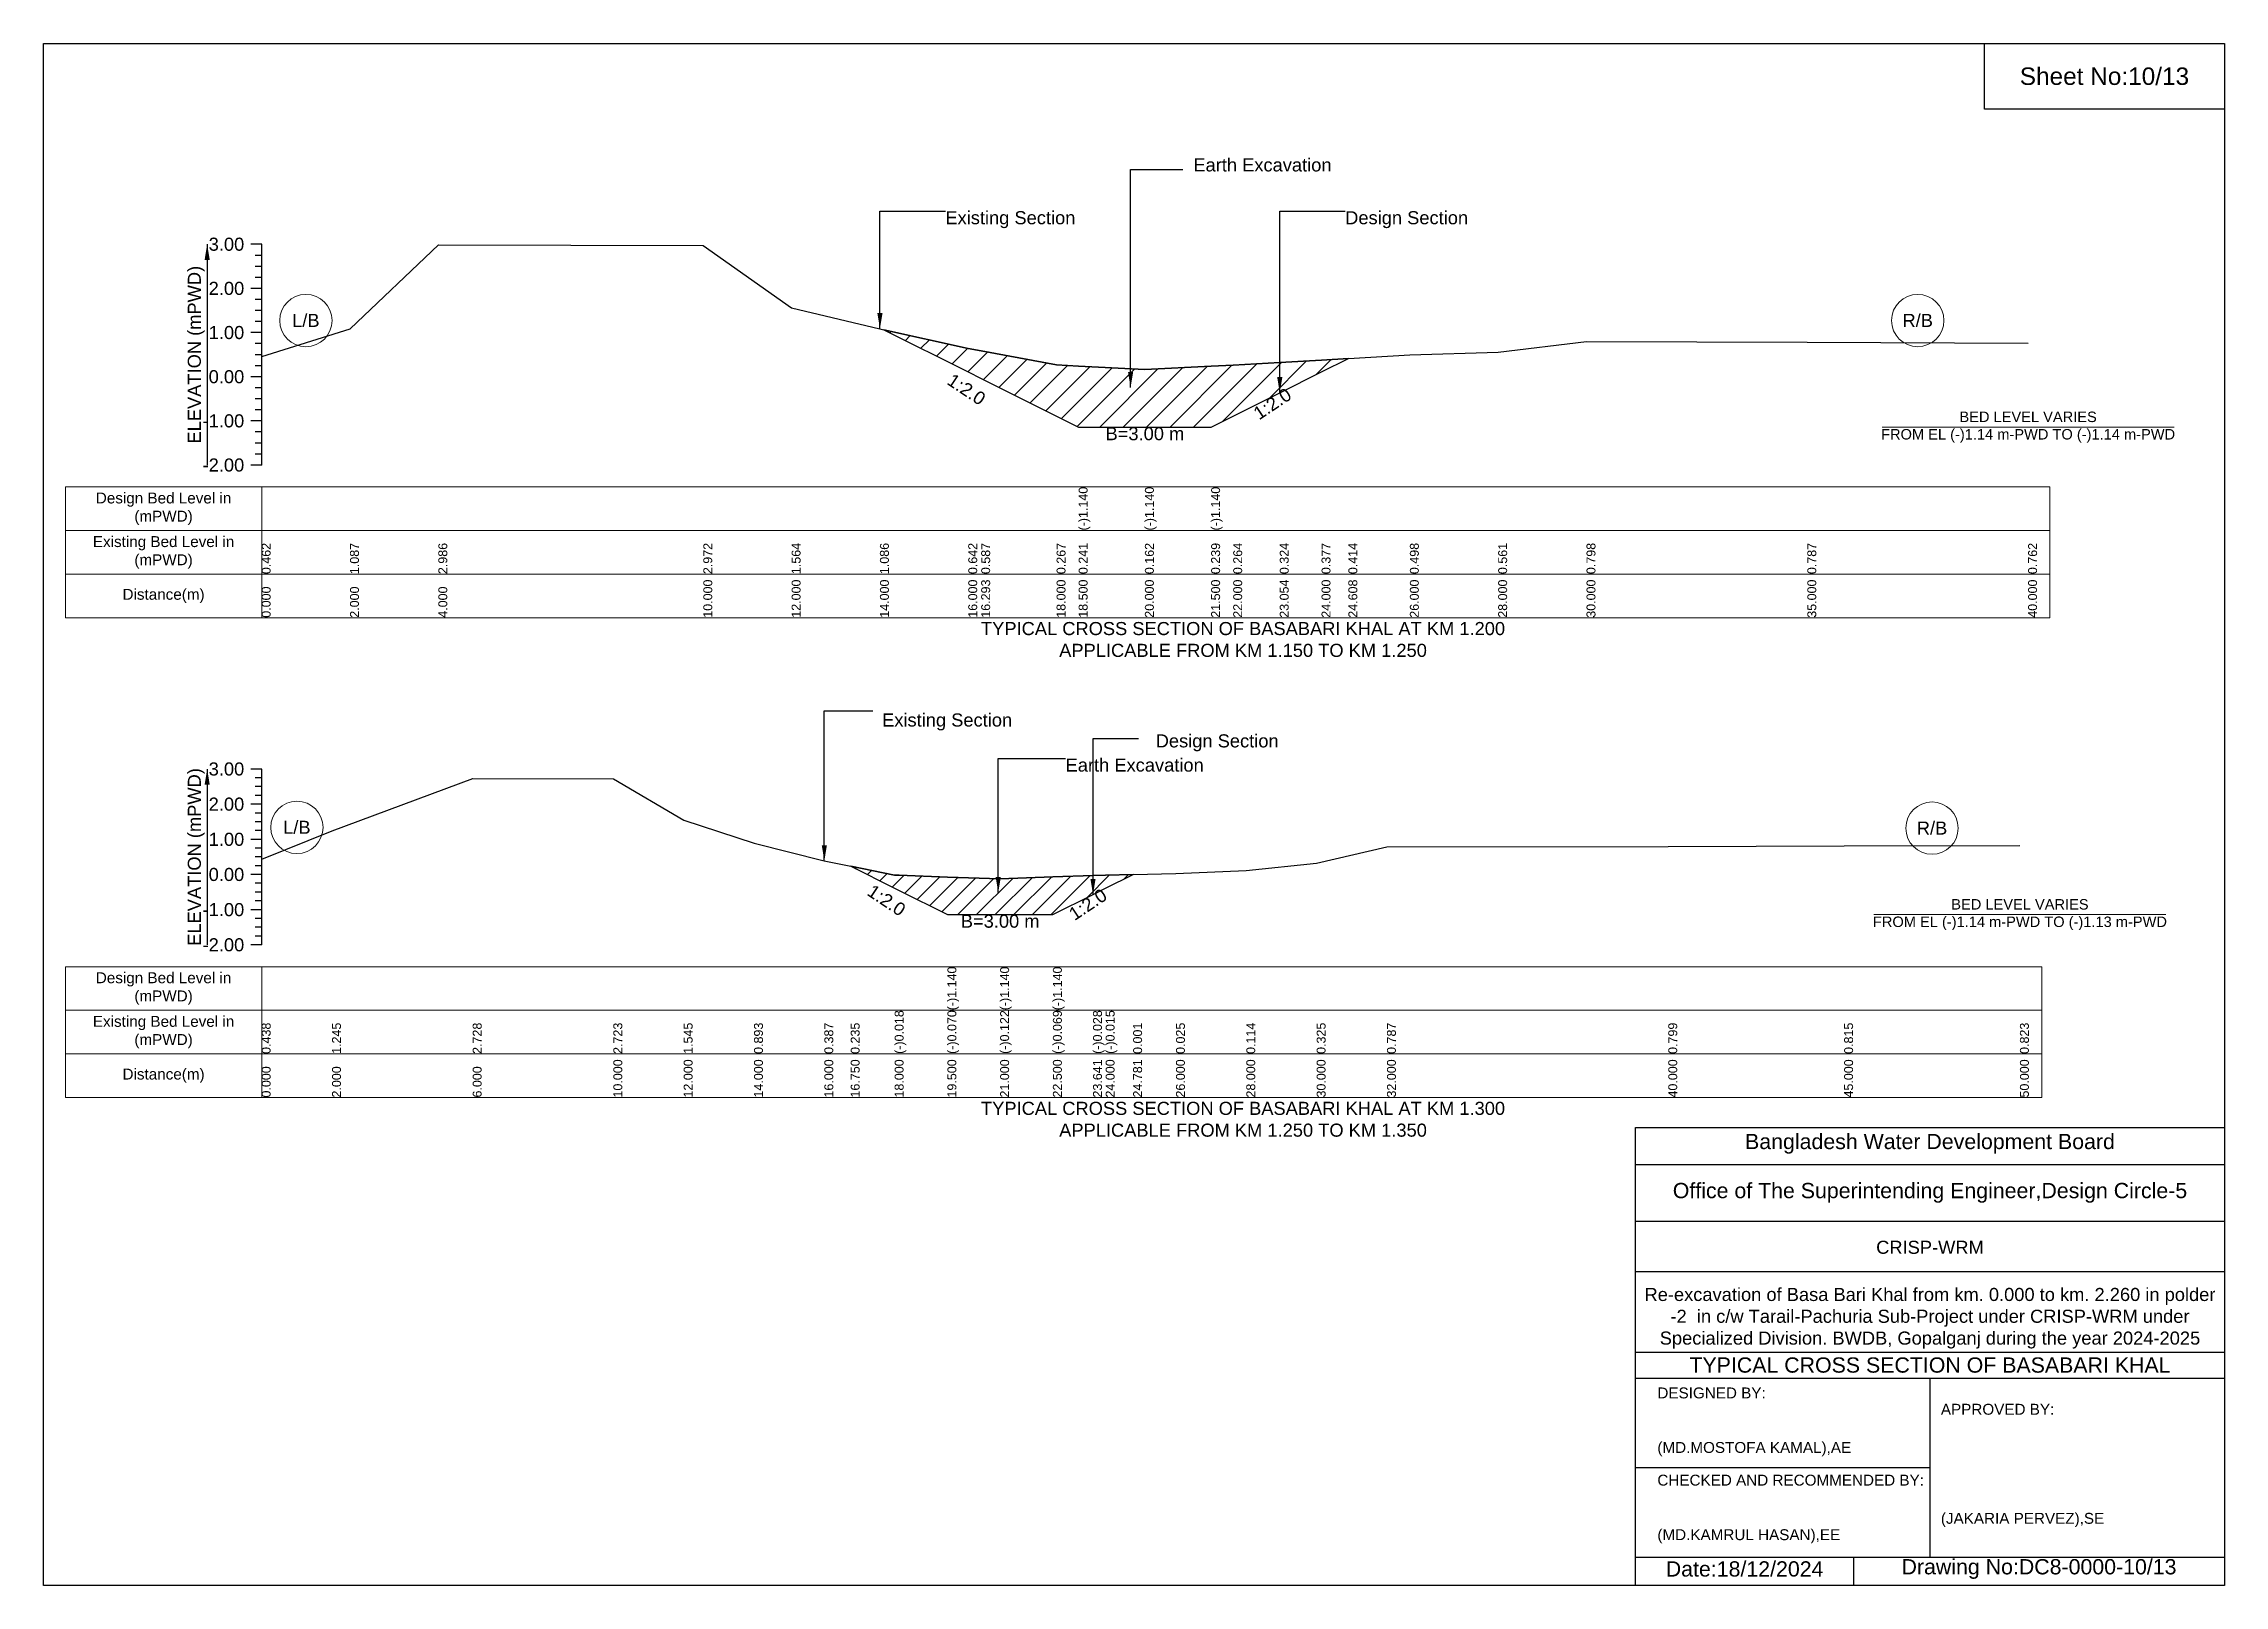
# Model space of a CAD drawing. Header units: inches. Extents: x 91000 to 228000, y -17569 to 0.
# Drawn here: x 190000 to 198000, y -5656 to 0 of the extents above; entities that cross this region are included whole.
import ezdxf

# ---------------------------------------------------------------- set-up
doc = ezdxf.new("R2010")
doc.units = ezdxf.units.IN
doc.header["$LTSCALE"] = 7
doc.header["$MEASUREMENT"] = 0
for name, color, linetype, lineweight in [('Cross section Data Border', 7, 'Continuous', 9), ('Cross Section Labels', 7, 'Continuous', 9), ('Existing_Bed_Level for Xsection', 7, 'Continuous', 25)]:
    doc.layers.add(name, color=color, linetype=linetype, lineweight=lineweight)
doc.styles.get("Standard").update_dxf_attribs({"font": 'arial.ttf'})
doc.dimstyles.get("Standard").update_dxf_attribs({"dimtxt": 0.18, "dimasz": 0.18, "dimexe": 0.18, "dimexo": 0.0625, "dimgap": 0.09, "dimtad": 0, "dimtih": 1, "dimtoh": 1, "dimdec": 4, "dimzin": 0, "dimdsep": 46, "dimtxsty": 'Standard', "dimcen": 0.09, "dimadec": 0, "dimazin": 0, "dimtfac": 1, "dimtdec": 4, "dimtofl": 0, "dimtmove": 0, "dimatfit": 3, "dimfxl": 1, "dimtolj": 1, "dimtzin": 0, "dimarcsym": 0})

msp = doc.modelspace()

# ---------------------------------------------------------------- texts
at = {"attachment_point": 5}
for s, insert, char_height in [('Sheet No:10/13', (197560, -120), 64), ('Bangladesh Water Development Board', (196920, -4036), 56), ('Office of The Superintending Engineer,Design Circle-5', (196920, -4216), 56)]:
    msp.add_mtext(s, dxfattribs=dict(at, insert=insert, char_height=char_height))
for s, insert, char_height, width, attachment_point in [('CRISP-WRM', (196920, -4416), 48, 2240, 5), ('Re-excavation of Basa Bari Khal from km. 0.000 to km. 2.260 in polder -2  in c/w Tarail-Pachuria Sub-Project under CRISP-WRM under Specialized Division. BWDB, Gopalganj during the year 2024-2025', (196920, -4676), 48, 2160, 5), ('TYPICAL CROSS SECTION OF BASABARI KHAL', (196920, -4848), 56, 2240, 5), ('DESIGNED BY:^J^J^J(MD.MOSTOFA KAMAL),AE', (195920, -5056), 40, 1120, 4), ('APPROVED BY:^J^J^J^J^J^J(JAKARIA PERVEZ),SE', (196960, -5216), 40, 1120, 4), ('CHECKED AND RECOMMENDED BY:^J^J^J(MD.KAMRUL HASAN),EE', (195920, -5376), 40, 1120, 4), ('Date:18/12/2024', (196240, -5596), 56, 1120, 5), ('Drawing No:DC8-0000-10/13', (197320, -5596), 56, 1760, 5)]:
    msp.add_mtext(s, dxfattribs=dict(insert=insert, char_height=char_height, width=width, attachment_point=attachment_point))
at = {"layer": 'Cross section Data Border', "char_height": 40, "width": 640, "attachment_point": 5}
for s, insert in [('Design Bed Level in (mPWD)', (190440, -1706.2)), ('Existing Bed Level in (mPWD)', (190440, -1866.2)), ('Distance(m)', (190440, -2026.2)), ('Design Bed Level in (mPWD)', (190440, -3466.3)), ('Existing Bed Level in (mPWD)', (190440, -3626.3)), ('Distance(m)', (190440, -3786.3))]:
    msp.add_mtext(s, dxfattribs=dict(at, insert=insert))
at = {"layer": 'Cross Section Labels'}
for s, insert, char_height, attachment_point in [('Earth Excavation', (194217.8, -421), 48, 1), ('Existing Section', (193308, -614.7), 48, 1), ('Design Section', (194774.7, -614.7), 48, 1), ('L/B', (190962, -1015.8), 48, 5), ('R/B', (196875, -1015.8), 48, 5), ('BED LEVEL VARIES ^JFROM EL (-)1.14 m-PWD TO (-)1.14 m-PWD', (197280, -1406.9), 38.4, 5), ('B=3.00 m', (194040, -1406.9), 48, 2), ('TYPICAL CROSS SECTION OF BASABARI KHAL AT KM 1.200^JAPPLICABLE FROM KM 1.150 TO KM 1.250', (194400, -2186.2), 48, 5), ('Existing Section', (193076, -2457.3), 48, 1), ('Design Section', (194079.6, -2533.9), 48, 1), ('Earth Excavation', (193749, -2622.6), 48, 1), ('L/B', (190929, -2875.2), 48, 5), ('R/B', (196927.5, -2878.1), 48, 5), ('B=3.00 m', (193509, -3195.3), 48, 2), ('BED LEVEL VARIES ^JFROM EL (-)1.14 m-PWD TO (-)1.13 m-PWD', (197250, -3195.3), 38.4, 5), ('TYPICAL CROSS SECTION OF BASABARI KHAL AT KM 1.300^JAPPLICABLE FROM KM 1.250 TO KM 1.350', (194400, -3946.3), 48, 5)]:
    msp.add_mtext(s, dxfattribs=dict(at, insert=insert, char_height=char_height, attachment_point=attachment_point))
at = {"layer": 'Cross Section Labels', "char_height": 48, "attachment_point": 2}
for insert, rotation in [((193399, -1248.4), 326.30993), ((194494.2, -1301.3), 33.69007), ((193105.8, -3122.7), 326.30993), ((193817.4, -3137.9), 33.69007)]:
    msp.add_mtext('1:2.0', dxfattribs=dict(at, insert=insert, rotation=rotation))
at = {"layer": 'Existing_Bed_Level for Xsection', "char_height": 48, "attachment_point": 6}
for s, insert in [('3.00', (190736, -736.2)), ('2.00', (190736, -898.2)), ('1.00', (190736, -1060.2)), ('0.00', (190736, -1222.2)), ('-1.00', (190736, -1384.2)), ('-2.00', (190736, -1546.2)), ('3.00', (190736, -2661.3)), ('2.00', (190736, -2790.3)), ('1.00', (190736, -2919.3)), ('0.00', (190736, -3048.3)), ('-1.00', (190736, -3177.3)), ('-2.00', (190736, -3306.3))]:
    msp.add_mtext(s, dxfattribs=dict(at, insert=insert))
at = {"layer": 'Existing_Bed_Level for Xsection', "rotation": 90}
for s, insert, char_height, attachment_point in [('ELEVATION (mPWD)', (190560, -1141.2), 48, 5), ('(-)1.140', (193797, -1786.2), 32.8, 1), ('(-)1.140', (194040, -1786.2), 32.8, 1), ('(-)1.140', (194283, -1786.2), 32.8, 1), ('0.462', (190800, -1946.2), 32.8, 1), ('1.087', (191124, -1946.2), 32.8, 1), ('2.986', (191448, -1946.2), 32.8, 1), ('2.972', (192420, -1946.2), 32.8, 1), ('1.564', (192744, -1946.2), 32.8, 1), ('1.086', (193068, -1946.2), 32.8, 1), ('0.642', (193392, -1946.2), 32.8, 1), ('0.587', (193439.5, -1946.2), 32.8, 1), ('0.267', (193716, -1946.2), 32.8, 1), ('0.241', (193797, -1946.2), 32.8, 1), ('0.162', (194040, -1946.2), 32.8, 1), ('0.239', (194283, -1946.2), 32.8, 1), ('0.264', (194364, -1946.2), 32.8, 1), ('0.324', (194534.7, -1946.2), 32.8, 1), ('0.377', (194688, -1946.2), 32.8, 1), ('0.414', (194786.4, -1946.2), 32.8, 1), ('0.498', (195012, -1946.2), 32.8, 1), ('0.561', (195336, -1946.2), 32.8, 1), ('0.798', (195660, -1946.2), 32.8, 1), ('0.787', (196470, -1946.2), 32.8, 1), ('0.762', (197280, -1946.2), 32.8, 1), ('0.000', (190800, -2106.2), 32.8, 1), ('2.000', (191124, -2106.2), 32.8, 1), ('4.000', (191448, -2106.2), 32.8, 1), ('10.000', (192420, -2106.2), 32.8, 1), ('12.000', (192744, -2106.2), 32.8, 1), ('14.000', (193068, -2106.2), 32.8, 1), ('16.000', (193392, -2106.2), 32.8, 1), ('16.293', (193439.5, -2106.2), 32.8, 1), ('18.000', (193716, -2106.2), 32.8, 1), ('18.500', (193797, -2106.2), 32.8, 1), ('20.000', (194040, -2106.2), 32.8, 1), ('21.500', (194283, -2106.2), 32.8, 1), ('22.000', (194364, -2106.2), 32.8, 1), ('23.054', (194534.7, -2106.2), 32.8, 1), ('24.000', (194688, -2106.2), 32.8, 1), ('24.608', (194786.4, -2106.2), 32.8, 1), ('26.000', (195012, -2106.2), 32.8, 1), ('28.000', (195336, -2106.2), 32.8, 1), ('30.000', (195660, -2106.2), 32.8, 1), ('35.000', (196470, -2106.2), 32.8, 1), ('40.000', (197280, -2106.2), 32.8, 1), ('ELEVATION (mPWD)', (190560, -2983.8), 48, 5), ('(-)1.140', (193315.5, -3546.3), 32.8, 1), ('(-)1.140', (193509, -3546.3), 32.8, 1), ('(-)1.140', (193702.5, -3546.3), 32.8, 1), ('0.438', (190800, -3706.3), 32.8, 1), ('1.245', (191058, -3706.3), 32.8, 1), ('2.728', (191574, -3706.3), 32.8, 1), ('2.723', (192090, -3706.3), 32.8, 1), ('1.545', (192348, -3706.3), 32.8, 1), ('0.893', (192606, -3706.3), 32.8, 1), ('0.387', (192864, -3706.3), 32.8, 1), ('0.235', (192960.7, -3706.3), 32.8, 1), ('(-)0.018', (193122, -3706.3), 32.8, 1), ('(-)0.070', (193315.5, -3706.3), 32.8, 1), ('(-)0.122', (193509, -3706.3), 32.8, 1), ('(-)0.069', (193702.5, -3706.3), 32.8, 1), ('(-)0.028', (193849.6, -3706.3), 32.8, 1), ('(-)0.015', (193896, -3706.3), 32.8, 1), ('0.001', (193996.8, -3706.3), 32.8, 1), ('0.025', (194154, -3706.3), 32.8, 1), ('0.114', (194412, -3706.3), 32.8, 1), ('0.325', (194670, -3706.3), 32.8, 1), ('0.787', (194928, -3706.3), 32.8, 1), ('0.799', (195960, -3706.3), 32.8, 1), ('0.815', (196605, -3706.3), 32.8, 1), ('0.823', (197250, -3706.3), 32.8, 1), ('0.000', (190800, -3866.3), 32.8, 1), ('2.000', (191058, -3866.3), 32.8, 1), ('6.000', (191574, -3866.3), 32.8, 1), ('10.000', (192090, -3866.3), 32.8, 1), ('12.000', (192348, -3866.3), 32.8, 1), ('14.000', (192606, -3866.3), 32.8, 1), ('16.000', (192864, -3866.3), 32.8, 1), ('16.750', (192960.7, -3866.3), 32.8, 1), ('18.000', (193122, -3866.3), 32.8, 1), ('19.500', (193315.5, -3866.3), 32.8, 1), ('21.000', (193509, -3866.3), 32.8, 1), ('22.500', (193702.5, -3866.3), 32.8, 1), ('23.641', (193849.6, -3866.3), 32.8, 1), ('24.000', (193896, -3866.3), 32.8, 1), ('24.781', (193996.8, -3866.3), 32.8, 1), ('26.000', (194154, -3866.3), 32.8, 1), ('28.000', (194412, -3866.3), 32.8, 1), ('30.000', (194670, -3866.3), 32.8, 1), ('32.000', (194928, -3866.3), 32.8, 1), ('40.000', (195960, -3866.3), 32.8, 1), ('45.000', (196605, -3866.3), 32.8, 1), ('50.000', (197250, -3866.3), 32.8, 1)]:
    msp.add_mtext(s, dxfattribs=dict(at, insert=insert, char_height=char_height, attachment_point=attachment_point))

# ---------------------------------------------------------------- hatches: boundary and pattern name
at = {"layer": 'Existing_Bed_Level for Xsection'}
h = msp.add_hatch(dxfattribs=at)
h.set_pattern_fill('ANSI31', color=256, scale=486, style=0)
h.paths.add_polyline_path([(193082, -1049.4), (193392, -1204.4), (193439.5, -1228.2), (193716, -1366.4), (193797, -1406.9), (194040, -1406.9), (194283, -1406.9), (194364, -1366.4), (194534.7, -1281.1), (194688, -1204.4), (194786.4, -1155.2), (194688, -1161.2), (194534.7, -1169.8), (194364, -1179.5), (194283, -1183.6), (194040, -1196), (193797, -1183.2), (193716, -1179), (193439.5, -1127.1), (193392, -1118.2)])
h = msp.add_hatch(dxfattribs=at)
h.set_pattern_fill('ANSI31', color=256, scale=387, style=0)
h.paths.add_polyline_path([(192960.7, -3017.9), (193122, -3098.6), (193138.1, -3106.6), (193315.5, -3195.3), (193509, -3195.3), (193702.5, -3195.3), (193849.6, -3121.8), (193896, -3098.6), (193996.8, -3048.2), (193896, -3050.2), (193849.6, -3051.9), (193702.5, -3057.1), (193509, -3064), (193315.5, -3057.3), (193138.1, -3051.1), (193122, -3050.6)])

# ---------------------------------------------------------------- linework, layer by layer
for points in [[(190000, 0), (198000, 0), (198000, -5656), (190000, -5656)], [(197120, 0), (198000, 0), (198000, -240), (197120, -240)]]:
    msp.add_lwpolyline(points, close=True)
for points in [[(195840, -5656), (195840, -3976), (198000, -3976)], [(195840, -4112), (198000, -4112)], [(195840, -4320), (198000, -4320)], [(195840, -4504), (198000, -4504)], [(195840, -4800), (198000, -4800)], [(195840, -4896), (198000, -4896)], [(196920, -4896), (196920, -5552)], [(195840, -5224), (196920, -5224)], [(195840, -5552), (198000, -5552)], [(196640, -5552), (196640, -5656)]]:
    msp.add_lwpolyline(points)
at = {"layer": 'Cross section Data Border'}
for points in [[(190080, -1626.2), (197360, -1626.2), (197360, -2106.2), (190080, -2106.2)], [(190080, -3386.3), (197330, -3386.3), (197330, -3866.3), (190080, -3866.3)]]:
    msp.add_lwpolyline(points, close=True, dxfattribs=at)
for points in [[(190800, -1626.2), (190800, -2106.2)], [(190080, -1786.2), (197360, -1786.2)], [(190080, -1946.2), (197360, -1946.2)], [(190800, -3386.3), (190800, -3866.3)], [(190080, -3546.3), (197330, -3546.3)], [(190080, -3706.3), (197330, -3706.3)]]:
    msp.add_lwpolyline(points, dxfattribs=at)
at = {"layer": 'Cross Section Labels'}
for points in [[(196744.2, -1406.9), (197815.8, -1406.9)], [(196714.2, -3195.3), (197785.8, -3195.3)]]:
    msp.add_lwpolyline(points, dxfattribs=at)
for centre in [(190962, -1015.8), (196875, -1015.8), (190929, -2875.2), (196927.5, -2878.1)]:
    msp.add_circle(centre, 96, dxfattribs=at)
at = {"layer": 'Existing_Bed_Level for Xsection'}
for points in [[(190800, -736.2), (190760, -736.2)], [(190800, -776.7), (190776, -776.7)], [(190800, -1546.2), (190800, -1384.2), (190800, -1222.2), (190800, -1060.2), (190800, -898.2), (190800, -736.2)], [(190800, -1147.4), (191124, -1046.2), (191448, -738.5), (192420, -740.8), (192744, -968.9), (193068, -1046.3), (193082, -1049.4), (193392, -1118.2), (193439.5, -1127.1), (193716, -1179), (193797, -1183.2), (193797, -1183.2), (194040, -1196), (194040, -1196), (194283, -1183.6), (194283, -1183.6), (194364, -1179.5), (194534.7, -1169.8), (194688, -1161.2), (194786.4, -1155.2), (195012, -1141.6), (195336, -1131.4), (195660, -1093), (196470, -1094.8), (197280, -1098.8)], [(190800, -817.2), (190776, -817.2)], [(190800, -857.7), (190776, -857.7)], [(190800, -898.2), (190760, -898.2)], [(190800, -938.7), (190776, -938.7)], [(190800, -979.2), (190776, -979.2)], [(190800, -1019.7), (190776, -1019.7)], [(190800, -1060.2), (190760, -1060.2)], [(190800, -1100.7), (190776, -1100.7)], [(190800, -1141.2), (190776, -1141.2)], [(190800, -1181.7), (190776, -1181.7)], [(190800, -1222.2), (190760, -1222.2)], [(190800, -1262.7), (190776, -1262.7)], [(190800, -1303.2), (190776, -1303.2)], [(190800, -1343.7), (190776, -1343.7)], [(190800, -1384.2), (190760, -1384.2)], [(190800, -1424.7), (190776, -1424.7)], [(190800, -1465.2), (190776, -1465.2)], [(190800, -1505.7), (190776, -1505.7)], [(190800, -1546.2), (190760, -1546.2)], [(190800, -2661.3), (190760, -2661.3)], [(190800, -2693.5), (190776, -2693.5)], [(190800, -3306.3), (190800, -3177.3), (190800, -3048.3), (190800, -2919.3), (190800, -2790.3), (190800, -2661.3)], [(190800, -2991.8), (191058, -2887.7), (191574, -2696.3), (192090, -2697), (192348, -2849), (192606, -2933.1), (192864, -2998.3), (192960.7, -3017.9), (193122, -3050.6), (193138.1, -3051.1), (193315.5, -3057.3), (193315.5, -3057.3), (193509, -3064), (193509, -3064), (193702.5, -3057.1), (193702.5, -3057.1), (193849.6, -3051.9), (193896, -3050.2), (193996.8, -3048.2), (194154, -3045), (194412, -3033.6), (194670, -3006.3), (194928, -2946.7), (195960, -2945.2), (196605, -2943.1), (197250, -2942.1)], [(190800, -2790.3), (190760, -2790.3)], [(190800, -2725.8), (190776, -2725.8)], [(190800, -2758), (190776, -2758)], [(190800, -2822.5), (190776, -2822.5)], [(190800, -2854.8), (190776, -2854.8)], [(190800, -2919.3), (190760, -2919.3)], [(190800, -2887), (190776, -2887)], [(190800, -2951.5), (190776, -2951.5)], [(190800, -2983.8), (190776, -2983.8)], [(190800, -3016), (190776, -3016)], [(190800, -3048.3), (190760, -3048.3)], [(190800, -3080.5), (190776, -3080.5)], [(190800, -3112.8), (190776, -3112.8)], [(190800, -3177.3), (190760, -3177.3)], [(190800, -3145), (190776, -3145)], [(190800, -3209.5), (190776, -3209.5)], [(190800, -3241.8), (190776, -3241.8)], [(190800, -3274), (190776, -3274)], [(190800, -3306.3), (190760, -3306.3)]]:
    msp.add_lwpolyline(points, dxfattribs=at)
for points in [[(193082, -1049.4), (193082, -1049.4), (193392, -1204.4), (193439.5, -1228.2), (193716, -1366.4), (193797, -1406.9), (193797, -1406.9), (194040, -1406.9), (194040, -1406.9), (194283, -1406.9), (194283, -1406.9), (194364, -1366.4), (194534.7, -1281.1), (194688, -1204.4), (194786.4, -1155.2), (194688, -1161.2), (194534.7, -1169.8), (194364, -1179.5), (194283, -1183.6), (194283, -1183.6), (194040, -1196), (194040, -1196), (193797, -1183.2), (193797, -1183.2), (193716, -1179), (193439.5, -1127.1), (193392, -1118.2), (193082, -1049.4)], [(192960.7, -3017.9), (193122, -3098.6), (193138.1, -3106.6), (193315.5, -3195.3), (193315.5, -3195.3), (193509, -3195.3), (193509, -3195.3), (193702.5, -3195.3), (193702.5, -3195.3), (193849.6, -3121.8), (193896, -3098.6), (193996.8, -3048.2), (193996.8, -3048.2), (193996.8, -3048.2), (193896, -3050.2), (193849.6, -3051.9), (193702.5, -3057.1), (193702.5, -3057.1), (193509, -3064), (193509, -3064), (193315.5, -3057.3), (193315.5, -3057.3), (193138.1, -3051.1), (193122, -3050.6)]]:
    msp.add_lwpolyline(points, close=True, dxfattribs=at)

msp.set_redraw_order([(e.dxf.handle, doc.entitydb.next_handle()) for e in msp.query("TEXT MTEXT ATTDEF DIMENSION ARC_DIMENSION")])  # texts and dimensions are drawn at this point

# ---------------------------------------------------------------- leaders
at = {"layer": 'Cross Section Labels', "annotation_type": 0, "has_hookline": 1, "hookline_direction": 0}
for points, text_width in [([(193987.5, -1261.7), (193987.5, -461.4), (194178.9, -461.4)], 497), ([(193068, -1046.3), (193068, -614.7), (193307.9, -614.7)], 467.2), ([(194534.7, -1281.1), (194534.7, -614.7), (194774.6, -614.7)], 441.2), ([(192864, -2998.3), (192864, -2447.5), (193042.1, -2447.5)], 467.2), ([(193849.6, -3121.8), (193849.6, -2549.4), (194016.1, -2549.4)], 441.2), ([(193502, -3114.4), (193502, -2622.6), (193748.9, -2622.6)], 497)]:
    msp.add_leader(points, dimstyle='Standard', override={"dimasz": 57.6}, dxfattribs=dict(at, text_width=text_width))
at = {"layer": 'Existing_Bed_Level for Xsection'}
for points in [[(190600, -736.2), (190600, -1546.2)], [(190600, -2661.3), (190600, -3306.3)]]:
    msp.add_leader(points, dimstyle='Standard', override={"dimasz": 57.6}, dxfattribs=at)

doc.saveas('drawing.dxf')
